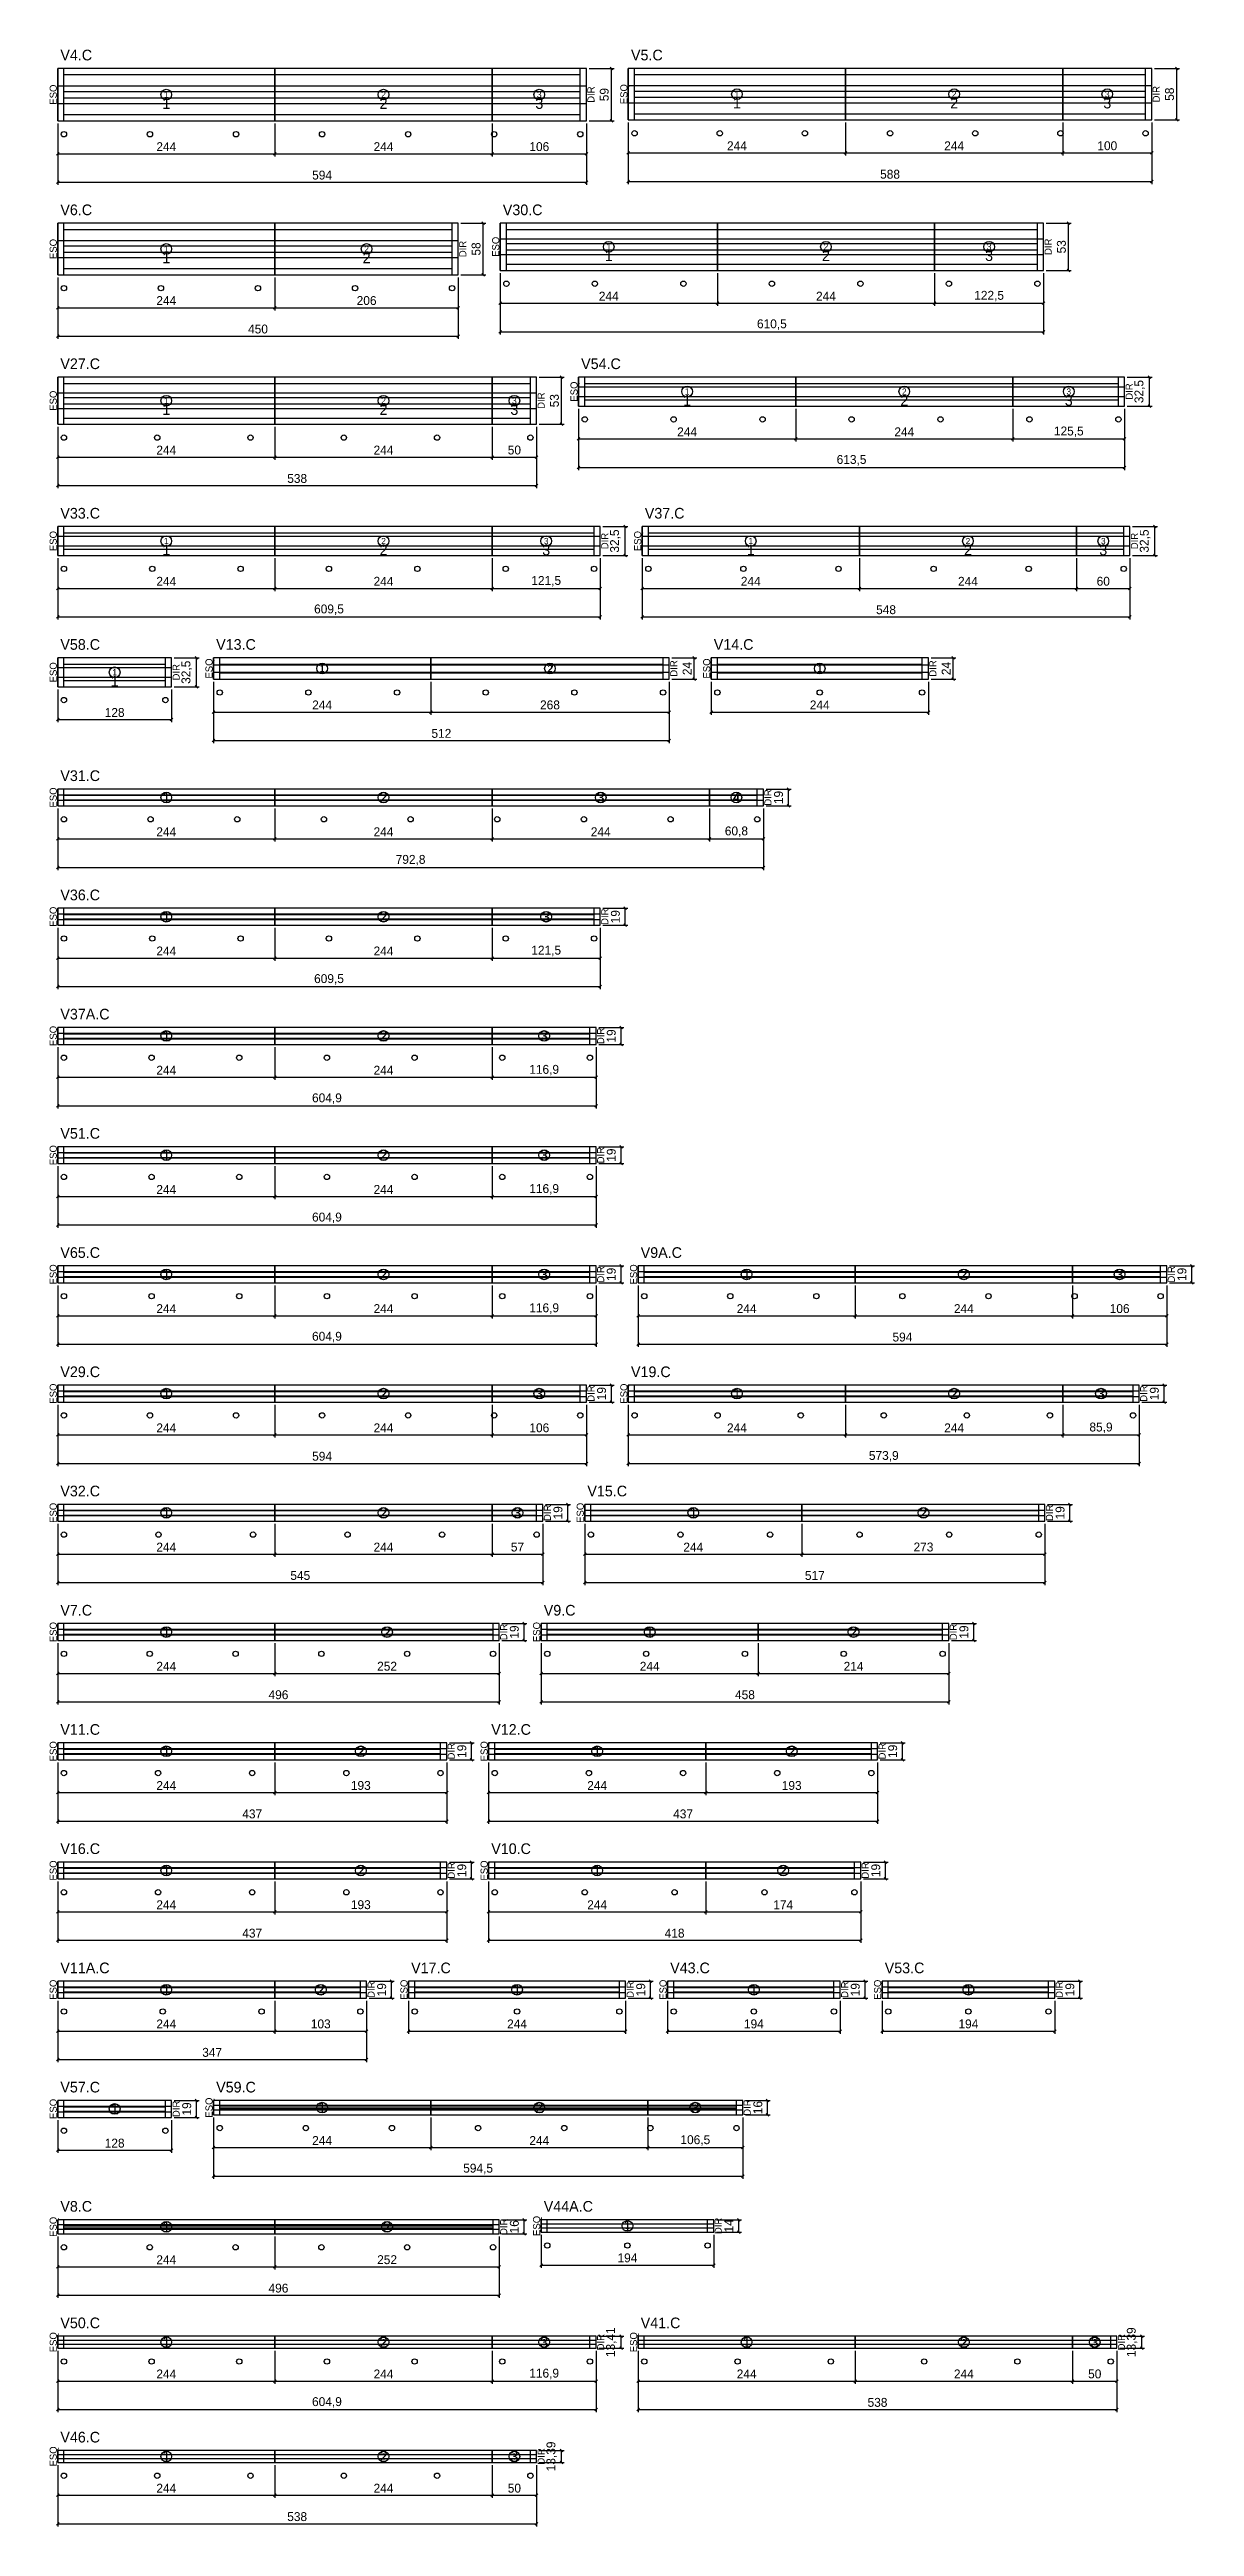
# Model space of a CAD drawing. Extents: x -10500 to 3070, y -2763 to 1250.
# Drawn here: x -9 to 1277, y -2763 to 21 of the extents above; entities that cross this region are included whole.
import ezdxf
from ezdxf.enums import TextEntityAlignment as Align

# ---------------------------------------------------------------- set-up
doc = ezdxf.new("R2010")
doc.units = 0
for name, color, linetype in [('5', 5, 'Continuous'), ('COTA', 241, 'Continuous'), ('Escoras', 224, 'Continuous'), ('NOMENCLATURA', 7, 'Continuous'), ('Painéis', 200, 'Continuous'), ('SARR_2.2x7', 40, 'Continuous'), ('SARR_EDITAR', 141, 'Continuous')]:
    doc.layers.add(name, color=color, linetype=linetype)
doc.dimstyles.new('PAINEL', dxfattribs={"dimtxt": 10, "dimasz": 3, "dimexe": 3, "dimexo": 3, "dimgap": 3, "dimtad": 1, "dimblk": 'OBLIQUE', "dimblk1": 'OBLIQUE', "dimcen": 2.5, "dimclrd": 4, "dimclre": 4, "dimclrt": 240, "dimazin": 3, "dimtfac": 1, "dimtmove": 0, "dimatfit": 3})

msp = doc.modelspace()

# ---------------------------------------------------------------- texts
at = {"layer": '5'}
for s, p in [('ESQ', (-5, -29.5)), ('DIR', (599, -29.5)), ('ESQ', (636, -29)), ('DIR', (1234, -29)), ('ESQ', (-5, -203)), ('DIR', (455, -203)), ('ESQ', (492, -200.5)), ('DIR', (1112.5, -200.5)), ('ESQ', (580, -363.25)), ('DIR', (1203.5, -363.25)), ('ESQ', (-5, -373.5)), ('DIR', (543, -373.5)), ('ESQ', (-5, -531.25)), ('DIR', (614.5, -531.25)), ('ESQ', (651.5, -531.25)), ('DIR', (1209.5, -531.25)), ('ESQ', (-5, -678.75)), ('ESQ', (170, -674.5)), ('DIR', (692, -674.5)), ('ESQ', (729, -674.5)), ('DIR', (983, -674.5)), ('DIR', (133, -678.75)), ('ESQ', (-5, -819.5)), ('DIR', (797.8, -819.5)), ('ESQ', (-5, -953.5)), ('DIR', (614.5, -953.5)), ('ESQ', (-5, -1087.5)), ('DIR', (609.9, -1087.5)), ('ESQ', (-5, -1221.5)), ('DIR', (609.9, -1221.5)), ('ESQ', (-5, -1355.5)), ('DIR', (609.9, -1355.5)), ('ESQ', (646.9, -1355.5)), ('DIR', (1250.9, -1355.5)), ('ESQ', (-5, -1489.5)), ('DIR', (599, -1489.5)), ('ESQ', (636, -1489.5)), ('DIR', (1219.9, -1489.5)), ('ESQ', (-5, -1623.5)), ('ESQ', (587, -1623.5)), ('DIR', (550, -1623.5)), ('DIR', (1114, -1623.5)), ('ESQ', (-5, -1757.5)), ('DIR', (501, -1757.5)), ('ESQ', (538, -1757.5)), ('DIR', (1006, -1757.5)), ('ESQ', (-5, -1891.5)), ('DIR', (442, -1891.5)), ('ESQ', (479, -1891.5)), ('DIR', (926, -1891.5)), ('ESQ', (-5, -2025.5)), ('DIR', (442, -2025.5)), ('ESQ', (479, -2025.5)), ('DIR', (907, -2025.5)), ('ESQ', (-5, -2159.5)), ('DIR', (352, -2159.5)), ('ESQ', (389, -2159.5)), ('DIR', (643, -2159.5)), ('ESQ', (680, -2159.5)), ('DIR', (884, -2159.5)), ('ESQ', (921, -2159.5)), ('DIR', (1125, -2159.5)), ('ESQ', (-5, -2293.5)), ('ESQ', (170, -2292)), ('DIR', (133, -2293.5)), ('DIR', (774.5, -2292)), ('ESQ', (-5, -2426)), ('DIR', (501, -2426)), ('ESQ', (538, -2425)), ('DIR', (742, -2425)), ('ESQ', (-5, -2555.705)), ('DIR', (609.9, -2555.705)), ('ESQ', (646.9, -2555.695)), ('DIR', (1194.9, -2555.695)), ('ESQ', (-5, -2684.105)), ('DIR', (543, -2684.105))]:
    msp.add_text(s, height=8, rotation=90, dxfattribs=at).set_placement(p, align=Align.MIDDLE_CENTER)
for s, p in [('1', (122, -39.5)), ('2', (366, -39.5)), ('3', (541, -39.5)), ('1', (763, -39)), ('2', (1007, -39)), ('3', (1179, -39)), ('1', (122, -213)), ('2', (347, -213)), ('1', (619, -210.5)), ('2', (863, -210.5)), ('3', (1046.25, -210.5)), ('1', (122, -383.5)), ('2', (366, -383.5)), ('3', (513, -383.5)), ('1', (707, -373.25)), ('2', (951, -373.25)), ('3', (1135.75, -373.25)), ('1', (122, -541.25)), ('2', (366, -541.25)), ('3', (548.75, -541.25)), ('1', (778.5, -541.25)), ('2', (1022.5, -541.25)), ('3', (1174.5, -541.25)), ('1', (64, -688.75)), ('1', (297, -674.5)), ('2', (553, -674.5)), ('1', (856, -674.5)), ('1', (122, -819.5)), ('2', (366, -819.5)), ('3', (610, -819.5)), ('4', (762.4, -819.5)), ('1', (122, -953.5)), ('2', (366, -953.5)), ('3', (548.75, -953.5)), ('1', (122, -1087.5)), ('2', (366, -1087.5)), ('3', (546.45, -1087.5)), ('1', (122, -1221.5)), ('2', (366, -1221.5)), ('3', (546.45, -1221.5)), ('1', (122, -1355.5)), ('2', (366, -1355.5)), ('3', (546.45, -1355.5)), ('1', (773.9, -1355.5)), ('2', (1017.9, -1355.5)), ('3', (1192.9, -1355.5)), ('1', (122, -1489.5)), ('2', (366, -1489.5)), ('3', (541, -1489.5)), ('1', (763, -1489.5)), ('2', (1007, -1489.5)), ('3', (1171.95, -1489.5)), ('1', (122, -1623.5)), ('2', (366, -1623.5)), ('3', (516.5, -1623.5)), ('1', (714, -1623.5)), ('2', (972.5, -1623.5)), ('1', (122, -1757.5)), ('2', (370, -1757.5)), ('1', (665, -1757.5)), ('2', (894, -1757.5)), ('1', (122, -1891.5)), ('2', (340.5, -1891.5)), ('1', (606, -1891.5)), ('2', (824.5, -1891.5)), ('1', (122, -2025.5)), ('2', (340.5, -2025.5)), ('1', (606, -2025.5)), ('2', (815, -2025.5)), ('1', (122, -2159.5)), ('2', (295.5, -2159.5)), ('1', (516, -2159.5)), ('1', (782, -2159.5)), ('1', (1023, -2159.5)), ('1', (64, -2293.5)), ('1', (297, -2292)), ('2', (541, -2292)), ('3', (716.25, -2292)), ('1', (122, -2426)), ('2', (370, -2426)), ('1', (640, -2425)), ('1', (122, -2555.705)), ('2', (366, -2555.705)), ('3', (546.45, -2555.705)), ('1', (773.9, -2555.695)), ('2', (1017.9, -2555.695)), ('3', (1164.9, -2555.695)), ('1', (122, -2684.105)), ('2', (366, -2684.105)), ('3', (513, -2684.105))]:
    msp.add_text(s, height=12, dxfattribs=at).set_placement(p, align=Align.MIDDLE_CENTER)
at = {"layer": 'NOMENCLATURA'}
for s, p in [('V4.C', (3, 9)), ('V5.C', (644, 9)), ('V6.C', (3, -165)), ('V30.C', (500, -165)), ('V27.C', (3, -338)), ('V54.C', (588, -338)), ('V33.C', (3, -506)), ('V37.C', (659.5, -506)), ('V58.C', (3, -653.5)), ('V13.C', (178, -653.5)), ('V14.C', (737, -653.5)), ('V31.C', (3, -801)), ('V36.C', (3, -935)), ('V37A.C', (3, -1069)), ('V51.C', (3, -1203)), ('V65.C', (3, -1337)), ('V9A.C', (654.9, -1337)), ('V29.C', (3, -1471)), ('V19.C', (644, -1471)), ('V32.C', (3, -1605)), ('V15.C', (595, -1605)), ('V7.C', (3, -1739)), ('V9.C', (546, -1739)), ('V11.C', (3, -1873)), ('V12.C', (487, -1873)), ('V16.C', (3, -2007)), ('V10.C', (487, -2007)), ('V11A.C', (3, -2141)), ('V17.C', (397, -2141)), ('V43.C', (688, -2141)), ('V53.C', (929, -2141)), ('V57.C', (3, -2275)), ('V59.C', (178, -2275)), ('V8.C', (3, -2409)), ('V44A.C', (546, -2409)), ('V50.C', (3, -2540)), ('V41.C', (654.9, -2540)), ('V46.C', (3, -2668.41))]:
    msp.add_text(s, height=12, dxfattribs=at).set_placement(p)

# ---------------------------------------------------------------- blocks, each defined once
blk = doc.blocks.new('nf1')
blk.add_circle((0, 0), 6)
blk.add_text('1', height=7).set_placement((0, 0), align=Align.MIDDLE_CENTER)
blk = doc.blocks.new('nf2')
blk.add_circle((0, 0), 6)
blk.add_text('2', height=7).set_placement((0, 0), align=Align.MIDDLE_CENTER)
blk = doc.blocks.new('nf3')
blk.add_circle((0, 0), 6)
blk.add_text('3', height=7).set_placement((0, 0), align=Align.MIDDLE_CENTER)
blk = doc.blocks.new('_OBLIQUE')
at = {"color": 0, "linetype": 'BYBLOCK'}
blk.add_line((-0.5, -0.5), (0.5, 0.5), dxfattribs=at)
blk = doc.blocks.new('nf4')
blk.add_circle((0, 0), 6)
blk.add_text('4', height=7).set_placement((0, 0), align=Align.MIDDLE_CENTER)

# ---------------------------------------------------------------- dimensions: what is measured, and where the dimension line sits
at = {"layer": 'COTA'}
for base, p1, p2 in [((622, -59), (594, -59), (594, 0)), ((1257, -58), (1229, -58), (1229, 0)), ((478, -232), (450, -232), (450, -174)), ((1135.5, -227), (1107.5, -227), (1107.5, -174)), ((566, -400), (538, -400), (538, -347)), ((1226.5, -379.5), (1198.5, -379.5), (1198.5, -347)), ((637.5, -547.5), (609.5, -547.5), (609.5, -515)), ((1232.5, -547.5), (1204.5, -547.5), (1204.5, -515)), ((156, -695), (128, -695), (128, -662.5)), ((715, -686.5), (687, -686.5), (687, -662.5)), ((1006, -686.5), (978, -686.5), (978, -662.5)), ((820.8, -829), (792.8, -829), (792.8, -810)), ((637.5, -963), (609.5, -963), (609.5, -944)), ((632.9, -1097), (604.9, -1097), (604.9, -1078)), ((632.9, -1231), (604.9, -1231), (604.9, -1212)), ((632.9, -1365), (604.9, -1365), (604.9, -1346)), ((1273.9, -1365), (1245.9, -1365), (1245.9, -1346)), ((622, -1499), (594, -1499), (594, -1480)), ((1242.9, -1499), (1214.9, -1499), (1214.9, -1480)), ((573, -1633), (545, -1633), (545, -1614)), ((1137, -1633), (1109, -1633), (1109, -1614)), ((524, -1767), (496, -1767), (496, -1748)), ((1029, -1767), (1001, -1767), (1001, -1748)), ((465, -1901), (437, -1901), (437, -1882)), ((949, -1901), (921, -1901), (921, -1882)), ((465, -2035), (437, -2035), (437, -2016)), ((930, -2035), (902, -2035), (902, -2016)), ((375, -2169), (347, -2169), (347, -2150)), ((666, -2169), (638, -2169), (638, -2150)), ((907, -2169), (879, -2169), (879, -2150)), ((1148, -2169), (1120, -2169), (1120, -2150)), ((156, -2303), (128, -2303), (128, -2284)), ((797.5, -2300), (769.5, -2300), (769.5, -2284)), ((524, -2434), (496, -2434), (496, -2418)), ((765, -2432), (737, -2432), (737, -2418)), ((632.9, -2562.41), (604.9, -2562.41), (604.9, -2549)), ((1217.9, -2562.39), (1189.9, -2562.39), (1189.9, -2549)), ((566, -2690.8), (538, -2690.8), (538, -2677.41))]:
    msp.add_linear_dim(base=base, p1=p1, p2=p2, angle=90, dimstyle='PAINEL', dxfattribs=at).render()
for base, p1, p2 in [((0, -96), (0, -59), (244, -59)), ((0, -128), (0, -59), (594, -59)), ((244, -96), (244, -59), (488, -59)), ((488, -96), (488, -59), (594, -59)), ((641, -95), (641, -58), (885, -58)), ((641, -127), (641, -58), (1229, -58)), ((885, -95), (885, -58), (1129, -58)), ((1129, -95), (1129, -58), (1229, -58)), ((0, -269), (0, -232), (244, -232)), ((0, -301), (0, -232), (450, -232)), ((244, -269), (244, -232), (450, -232)), ((497, -264), (497, -227), (741, -227)), ((497, -296), (497, -227), (1107.5, -227)), ((741, -264), (741, -227), (985, -227)), ((985, -264), (985, -227), (1107.5, -227)), ((585, -416.5), (585, -379.5), (829, -379.5)), ((585, -448.5), (585, -379.5), (1198.5, -379.5)), ((829, -416.5), (829, -379.5), (1073, -379.5)), ((1073, -416.5), (1073, -379.5), (1198.5, -379.5)), ((0, -437), (0, -400), (244, -400)), ((0, -469), (0, -400), (538, -400)), ((244, -437), (244, -400), (488, -400)), ((488, -437), (488, -400), (538, -400)), ((0, -584.5), (0, -547.5), (244, -547.5)), ((0, -616.5), (0, -547.5), (609.5, -547.5)), ((244, -584.5), (244, -547.5), (488, -547.5)), ((488, -584.5), (488, -547.5), (609.5, -547.5)), ((656.5, -584.5), (656.5, -547.5), (900.5, -547.5)), ((656.5, -616.5), (656.5, -547.5), (1204.5, -547.5)), ((900.5, -584.5), (900.5, -547.5), (1144.5, -547.5)), ((1144.5, -584.5), (1144.5, -547.5), (1204.5, -547.5)), ((0, -732), (0, -695), (128, -695)), ((175, -723.5), (175, -686.5), (419, -686.5)), ((175, -755.5), (175, -686.5), (687, -686.5)), ((419, -723.5), (419, -686.5), (687, -686.5)), ((734, -723.5), (734, -686.5), (978, -686.5)), ((0, -866), (0, -829), (244, -829)), ((0, -898), (0, -829), (792.8, -829)), ((244, -866), (244, -829), (488, -829)), ((488, -866), (488, -829), (732, -829)), ((732, -866), (732, -829), (792.8, -829)), ((0, -1000), (0, -963), (244, -963)), ((0, -1032), (0, -963), (609.5, -963)), ((244, -1000), (244, -963), (488, -963)), ((488, -1000), (488, -963), (609.5, -963)), ((0, -1134), (0, -1097), (244, -1097)), ((0, -1166), (0, -1097), (604.9, -1097)), ((244, -1134), (244, -1097), (488, -1097)), ((488, -1134), (488, -1097), (604.9, -1097)), ((0, -1268), (0, -1231), (244, -1231)), ((0, -1300), (0, -1231), (604.9, -1231)), ((244, -1268), (244, -1231), (488, -1231)), ((488, -1268), (488, -1231), (604.9, -1231)), ((0, -1402), (0, -1365), (244, -1365)), ((0, -1434), (0, -1365), (604.9, -1365)), ((244, -1402), (244, -1365), (488, -1365)), ((488, -1402), (488, -1365), (604.9, -1365)), ((651.9, -1402), (651.9, -1365), (895.9, -1365)), ((651.9, -1434), (651.9, -1365), (1245.9, -1365)), ((895.9, -1402), (895.9, -1365), (1139.9, -1365)), ((1139.9, -1402), (1139.9, -1365), (1245.9, -1365)), ((0, -1536), (0, -1499), (244, -1499)), ((0, -1568), (0, -1499), (594, -1499)), ((244, -1536), (244, -1499), (488, -1499)), ((488, -1536), (488, -1499), (594, -1499)), ((641, -1536), (641, -1499), (885, -1499)), ((641, -1568), (641, -1499), (1214.9, -1499)), ((885, -1536), (885, -1499), (1129, -1499)), ((1129, -1536), (1129, -1499), (1214.9, -1499)), ((0, -1670), (0, -1633), (244, -1633)), ((0, -1702), (0, -1633), (545, -1633)), ((244, -1670), (244, -1633), (488, -1633)), ((488, -1670), (488, -1633), (545, -1633)), ((592, -1670), (592, -1633), (836, -1633)), ((592, -1702), (592, -1633), (1109, -1633)), ((836, -1670), (836, -1633), (1109, -1633)), ((0, -1804), (0, -1767), (244, -1767)), ((0, -1836), (0, -1767), (496, -1767)), ((244, -1804), (244, -1767), (496, -1767)), ((543, -1804), (543, -1767), (787, -1767)), ((543, -1836), (543, -1767), (1001, -1767)), ((787, -1804), (787, -1767), (1001, -1767)), ((0, -1938), (0, -1901), (244, -1901)), ((0, -1970), (0, -1901), (437, -1901)), ((244, -1938), (244, -1901), (437, -1901)), ((484, -1938), (484, -1901), (728, -1901)), ((484, -1970), (484, -1901), (921, -1901)), ((728, -1938), (728, -1901), (921, -1901)), ((0, -2072), (0, -2035), (244, -2035)), ((0, -2104), (0, -2035), (437, -2035)), ((244, -2072), (244, -2035), (437, -2035)), ((484, -2072), (484, -2035), (728, -2035)), ((484, -2104), (484, -2035), (902, -2035)), ((728, -2072), (728, -2035), (902, -2035)), ((0, -2206), (0, -2169), (244, -2169)), ((0, -2238), (0, -2169), (347, -2169)), ((244, -2206), (244, -2169), (347, -2169)), ((394, -2206), (394, -2169), (638, -2169)), ((685, -2206), (685, -2169), (879, -2169)), ((926, -2206), (926, -2169), (1120, -2169)), ((0, -2340), (0, -2303), (128, -2303)), ((175, -2337), (175, -2300), (419, -2300)), ((175, -2369), (175, -2300), (769.5, -2300)), ((419, -2337), (419, -2300), (663, -2300)), ((663, -2337), (663, -2300), (769.5, -2300)), ((0, -2471), (0, -2434), (244, -2434)), ((0, -2503), (0, -2434), (496, -2434)), ((244, -2471), (244, -2434), (496, -2434)), ((543, -2469), (543, -2432), (737, -2432)), ((0, -2599.41), (0, -2562.41), (244, -2562.41)), ((0, -2631.41), (0, -2562.41), (604.9, -2562.41)), ((244, -2599.41), (244, -2562.41), (488, -2562.41)), ((488, -2599.41), (488, -2562.41), (604.9, -2562.41)), ((651.9, -2599.39), (651.9, -2562.39), (895.9, -2562.39)), ((651.9, -2631.39), (651.9, -2562.39), (1189.9, -2562.39)), ((895.9, -2599.39), (895.9, -2562.39), (1139.9, -2562.39)), ((1139.9, -2599.39), (1139.9, -2562.39), (1189.9, -2562.39)), ((0, -2727.8), (0, -2690.8), (244, -2690.8)), ((0, -2759.8), (0, -2690.8), (538, -2690.8)), ((244, -2727.8), (244, -2690.8), (488, -2690.8)), ((488, -2727.8), (488, -2690.8), (538, -2690.8))]:
    msp.add_linear_dim(base=base, p1=p1, p2=p2, dimstyle='PAINEL', dxfattribs=at).render()

# ---------------------------------------------------------------- linework, layer by layer
at = {"layer": 'Escoras'}
for centre in [(7, -74), (103.667, -74), (200.333, -74), (297, -74), (393.667, -74), (490.333, -74), (587, -74), (648, -73), (743.667, -73), (839.333, -73), (935, -73), (1030.667, -73), (1126.333, -73), (1222, -73), (7, -247), (116, -247), (225, -247), (334, -247), (443, -247), (504, -242), (603.417, -242), (702.833, -242), (802.25, -242), (901.667, -242), (1001.083, -242), (1100.5, -242), (7, -415), (111.8, -415), (216.6, -415), (321.4, -415), (426.2, -415), (531, -415), (592, -394.5), (691.917, -394.5), (791.833, -394.5), (891.75, -394.5), (991.667, -394.5), (1091.583, -394.5), (1191.5, -394.5), (7, -562.5), (106.25, -562.5), (205.5, -562.5), (304.75, -562.5), (404, -562.5), (503.25, -562.5), (602.5, -562.5), (663.5, -562.5), (770.3, -562.5), (877.1, -562.5), (983.9, -562.5), (1090.7, -562.5), (1197.5, -562.5), (7, -710), (121, -710), (182, -701.5), (281.6, -701.5), (381.2, -701.5), (480.8, -701.5), (580.4, -701.5), (680, -701.5), (741, -701.5), (856, -701.5), (971, -701.5), (7, -844), (104.35, -844), (201.7, -844), (299.05, -844), (396.4, -844), (493.75, -844), (591.1, -844), (688.45, -844), (785.8, -844), (7, -978), (106.25, -978), (205.5, -978), (304.75, -978), (404, -978), (503.25, -978), (602.5, -978), (7, -1112), (105.483, -1112), (203.967, -1112), (302.45, -1112), (400.933, -1112), (499.417, -1112), (597.9, -1112), (7, -1246), (105.483, -1246), (203.967, -1246), (302.45, -1246), (400.933, -1246), (499.417, -1246), (597.9, -1246), (7, -1380), (105.483, -1380), (203.967, -1380), (302.45, -1380), (400.933, -1380), (499.417, -1380), (597.9, -1380), (658.9, -1380), (755.567, -1380), (852.233, -1380), (948.9, -1380), (1045.567, -1380), (1142.233, -1380), (1238.9, -1380), (7, -1514), (103.667, -1514), (200.333, -1514), (297, -1514), (393.667, -1514), (490.333, -1514), (587, -1514), (648, -1514), (741.317, -1514), (834.633, -1514), (927.95, -1514), (1021.267, -1514), (1114.583, -1514), (1207.9, -1514), (7, -1648), (113.2, -1648), (219.4, -1648), (325.6, -1648), (431.8, -1648), (538, -1648), (599, -1648), (699.6, -1648), (800.2, -1648), (900.8, -1648), (1001.4, -1648), (1102, -1648), (7, -1782), (103.4, -1782), (199.8, -1782), (296.2, -1782), (392.6, -1782), (489, -1782), (550, -1782), (661, -1782), (772, -1782), (883, -1782), (994, -1782), (7, -1916), (112.75, -1916), (218.5, -1916), (324.25, -1916), (430, -1916), (491, -1916), (596.75, -1916), (702.5, -1916), (808.25, -1916), (914, -1916), (7, -2050), (112.75, -2050), (218.5, -2050), (324.25, -2050), (430, -2050), (491, -2050), (592, -2050), (693, -2050), (794, -2050), (895, -2050), (7, -2184), (118, -2184), (229, -2184), (340, -2184), (401, -2184), (516, -2184), (631, -2184), (692, -2184), (782, -2184), (872, -2184), (933, -2184), (1023, -2184), (1113, -2184), (7, -2318), (121, -2318), (182, -2315), (278.75, -2315), (375.5, -2315), (472.25, -2315), (569, -2315), (665.75, -2315), (762.5, -2315), (7, -2449), (103.4, -2449), (199.8, -2449), (296.2, -2449), (392.6, -2449), (489, -2449), (550, -2447), (640, -2447), (730, -2447), (7, -2577.41), (105.483, -2577.41), (203.967, -2577.41), (302.45, -2577.41), (400.933, -2577.41), (499.417, -2577.41), (597.9, -2577.41), (658.9, -2577.39), (763.7, -2577.39), (868.5, -2577.39), (973.3, -2577.39), (1078.1, -2577.39), (1182.9, -2577.39), (7, -2705.8), (111.8, -2705.8), (216.6, -2705.8), (321.4, -2705.8), (426.2, -2705.8), (531, -2705.8)]:
    msp.add_circle(centre, 3, dxfattribs=at)
at = {"layer": 'Painéis'}
for p, q in [((244, -59), (244, 0)), ((488, -59), (488, 0)), ((885, -58), (885, 0)), ((1129, -58), (1129, 0)), ((0, -19.667), (244, -19.667)), ((244, -19.667), (488, -19.667)), ((488, -19.667), (594, -19.667)), ((641, -19.333), (885, -19.333)), ((885, -19.333), (1129, -19.333)), ((1129, -19.333), (1229, -19.333)), ((0, -39.333), (244, -39.333)), ((244, -39.333), (488, -39.333)), ((488, -39.333), (594, -39.333)), ((641, -38.667), (885, -38.667)), ((885, -38.667), (1129, -38.667)), ((1129, -38.667), (1229, -38.667)), ((0, -193.333), (244, -193.333)), ((244, -232), (244, -174)), ((244, -193.333), (450, -193.333)), ((497, -191.667), (741, -191.667)), ((741, -227), (741, -174)), ((741, -191.667), (985, -191.667)), ((985, -227), (985, -174)), ((985, -191.667), (1107.5, -191.667)), ((0, -212.667), (244, -212.667)), ((244, -212.667), (450, -212.667)), ((497, -209.333), (741, -209.333)), ((741, -209.333), (985, -209.333)), ((985, -209.333), (1107.5, -209.333)), ((244, -400), (244, -347)), ((488, -400), (488, -347)), ((585, -357.833), (829, -357.833)), ((829, -379.5), (829, -347)), ((829, -357.833), (1073, -357.833)), ((1073, -379.5), (1073, -347)), ((1073, -357.833), (1198.5, -357.833)), ((0, -364.667), (244, -364.667)), ((0, -382.333), (244, -382.333)), ((244, -364.667), (488, -364.667)), ((244, -382.333), (488, -382.333)), ((488, -364.667), (538, -364.667)), ((488, -382.333), (538, -382.333)), ((585, -368.667), (829, -368.667)), ((829, -368.667), (1073, -368.667)), ((1073, -368.667), (1198.5, -368.667)), ((0, -525.833), (244, -525.833)), ((244, -547.5), (244, -515)), ((244, -525.833), (488, -525.833)), ((488, -547.5), (488, -515)), ((488, -525.833), (609.5, -525.833)), ((656.5, -525.833), (900.5, -525.833)), ((900.5, -547.5), (900.5, -515)), ((900.5, -525.833), (1144.5, -525.833)), ((1144.5, -547.5), (1144.5, -515)), ((1144.5, -525.833), (1204.5, -525.833)), ((0, -536.667), (244, -536.667)), ((244, -536.667), (488, -536.667)), ((488, -536.667), (609.5, -536.667)), ((656.5, -536.667), (900.5, -536.667)), ((900.5, -536.667), (1144.5, -536.667)), ((1144.5, -536.667), (1204.5, -536.667)), ((419, -686.5), (419, -662.5)), ((0, -673.333), (128, -673.333)), ((0, -684.167), (128, -684.167)), ((175, -670.5), (419, -670.5)), ((175, -678.5), (419, -678.5)), ((419, -670.5), (687, -670.5)), ((419, -678.5), (687, -678.5)), ((734, -670.5), (978, -670.5)), ((734, -678.5), (978, -678.5)), ((0, -816.333), (244, -816.333)), ((0, -822.667), (244, -822.667)), ((244, -829), (244, -810)), ((244, -816.333), (488, -816.333)), ((244, -822.667), (488, -822.667)), ((488, -829), (488, -810)), ((488, -816.333), (732, -816.333)), ((488, -822.667), (732, -822.667)), ((732, -829), (732, -810)), ((732, -816.333), (792.8, -816.333)), ((732, -822.667), (792.8, -822.667)), ((244, -963), (244, -944)), ((488, -963), (488, -944)), ((0, -950.333), (244, -950.333)), ((0, -956.667), (244, -956.667)), ((244, -950.333), (488, -950.333)), ((244, -956.667), (488, -956.667)), ((488, -950.333), (609.5, -950.333)), ((488, -956.667), (609.5, -956.667)), ((0, -1084.333), (244, -1084.333)), ((244, -1097), (244, -1078)), ((244, -1084.333), (488, -1084.333)), ((488, -1097), (488, -1078)), ((488, -1084.333), (604.9, -1084.333)), ((0, -1090.667), (244, -1090.667)), ((244, -1090.667), (488, -1090.667)), ((488, -1090.667), (604.9, -1090.667)), ((0, -1218.333), (244, -1218.333)), ((0, -1224.667), (244, -1224.667)), ((244, -1231), (244, -1212)), ((244, -1218.333), (488, -1218.333)), ((244, -1224.667), (488, -1224.667)), ((488, -1231), (488, -1212)), ((488, -1218.333), (604.9, -1218.333)), ((488, -1224.667), (604.9, -1224.667)), ((0, -1352.333), (244, -1352.333)), ((0, -1358.667), (244, -1358.667)), ((244, -1365), (244, -1346)), ((244, -1352.333), (488, -1352.333)), ((244, -1358.667), (488, -1358.667)), ((488, -1365), (488, -1346)), ((488, -1352.333), (604.9, -1352.333)), ((488, -1358.667), (604.9, -1358.667)), ((651.9, -1352.333), (895.9, -1352.333)), ((651.9, -1358.667), (895.9, -1358.667)), ((895.9, -1365), (895.9, -1346)), ((895.9, -1352.333), (1139.9, -1352.333)), ((895.9, -1358.667), (1139.9, -1358.667)), ((1139.9, -1365), (1139.9, -1346)), ((1139.9, -1352.333), (1245.9, -1352.333)), ((1139.9, -1358.667), (1245.9, -1358.667)), ((0, -1486.333), (244, -1486.333)), ((0, -1492.667), (244, -1492.667)), ((244, -1499), (244, -1480)), ((244, -1486.333), (488, -1486.333)), ((244, -1492.667), (488, -1492.667)), ((488, -1499), (488, -1480)), ((488, -1486.333), (594, -1486.333)), ((488, -1492.667), (594, -1492.667)), ((641, -1486.333), (885, -1486.333)), ((641, -1492.667), (885, -1492.667)), ((885, -1499), (885, -1480)), ((885, -1486.333), (1129, -1486.333)), ((885, -1492.667), (1129, -1492.667)), ((1129, -1499), (1129, -1480)), ((1129, -1486.333), (1214.9, -1486.333)), ((1129, -1492.667), (1214.9, -1492.667)), ((244, -1633), (244, -1614)), ((488, -1633), (488, -1614)), ((836, -1633), (836, -1614)), ((0, -1620.333), (244, -1620.333)), ((0, -1626.667), (244, -1626.667)), ((244, -1620.333), (488, -1620.333)), ((244, -1626.667), (488, -1626.667)), ((488, -1620.333), (545, -1620.333)), ((488, -1626.667), (545, -1626.667)), ((592, -1620.333), (836, -1620.333)), ((592, -1626.667), (836, -1626.667)), ((836, -1620.333), (1109, -1620.333)), ((836, -1626.667), (1109, -1626.667)), ((244, -1767), (244, -1748)), ((787, -1767), (787, -1748)), ((0, -1754.333), (244, -1754.333)), ((0, -1760.667), (244, -1760.667)), ((244, -1754.333), (496, -1754.333)), ((244, -1760.667), (496, -1760.667)), ((543, -1754.333), (787, -1754.333)), ((543, -1760.667), (787, -1760.667)), ((787, -1754.333), (1001, -1754.333)), ((787, -1760.667), (1001, -1760.667)), ((0, -1888.333), (244, -1888.333)), ((244, -1901), (244, -1882)), ((244, -1888.333), (437, -1888.333)), ((484, -1888.333), (728, -1888.333)), ((728, -1901), (728, -1882)), ((728, -1888.333), (921, -1888.333)), ((0, -1894.667), (244, -1894.667)), ((244, -1894.667), (437, -1894.667)), ((484, -1894.667), (728, -1894.667)), ((728, -1894.667), (921, -1894.667)), ((0, -2022.333), (244, -2022.333)), ((0, -2028.667), (244, -2028.667)), ((244, -2035), (244, -2016)), ((244, -2022.333), (437, -2022.333)), ((244, -2028.667), (437, -2028.667)), ((484, -2022.333), (728, -2022.333)), ((484, -2028.667), (728, -2028.667)), ((728, -2035), (728, -2016)), ((728, -2022.333), (902, -2022.333)), ((728, -2028.667), (902, -2028.667)), ((0, -2156.333), (244, -2156.333)), ((0, -2162.667), (244, -2162.667)), ((244, -2169), (244, -2150)), ((244, -2156.333), (347, -2156.333)), ((244, -2162.667), (347, -2162.667)), ((394, -2156.333), (638, -2156.333)), ((394, -2162.667), (638, -2162.667)), ((685, -2156.333), (879, -2156.333)), ((685, -2162.667), (879, -2162.667)), ((926, -2156.333), (1120, -2156.333)), ((926, -2162.667), (1120, -2162.667)), ((0, -2290.333), (128, -2290.333)), ((0, -2296.667), (128, -2296.667)), ((175, -2289.333), (419, -2289.333)), ((175, -2294.667), (419, -2294.667)), ((419, -2300), (419, -2284)), ((419, -2289.333), (663, -2289.333)), ((419, -2294.667), (663, -2294.667)), ((663, -2300), (663, -2284)), ((663, -2289.333), (769.5, -2289.333)), ((663, -2294.667), (769.5, -2294.667)), ((244, -2434), (244, -2418)), ((0, -2423.333), (244, -2423.333)), ((0, -2428.667), (244, -2428.667)), ((244, -2423.333), (496, -2423.333)), ((244, -2428.667), (496, -2428.667)), ((543, -2422.667), (737, -2422.667)), ((543, -2427.333), (737, -2427.333)), ((0, -2553.47), (244, -2553.47)), ((0, -2557.94), (244, -2557.94)), ((244, -2562.41), (244, -2549)), ((244, -2553.47), (488, -2553.47)), ((244, -2557.94), (488, -2557.94)), ((488, -2562.41), (488, -2549)), ((488, -2553.47), (604.9, -2553.47)), ((488, -2557.94), (604.9, -2557.94)), ((651.9, -2553.463), (895.9, -2553.463)), ((651.9, -2557.927), (895.9, -2557.927)), ((895.9, -2562.39), (895.9, -2549)), ((895.9, -2553.463), (1139.9, -2553.463)), ((895.9, -2557.927), (1139.9, -2557.927)), ((1139.9, -2562.39), (1139.9, -2549)), ((1139.9, -2553.463), (1189.9, -2553.463)), ((1139.9, -2557.927), (1189.9, -2557.927)), ((0, -2681.873), (244, -2681.873)), ((0, -2686.337), (244, -2686.337)), ((244, -2690.8), (244, -2677.41)), ((244, -2681.873), (488, -2681.873)), ((244, -2686.337), (488, -2686.337)), ((488, -2690.8), (488, -2677.41)), ((488, -2681.873), (538, -2681.873)), ((488, -2686.337), (538, -2686.337))]:
    msp.add_line(p, q, dxfattribs=at)
for points in [[(0, -59), (244, -59), (244, 0), (0, 0)], [(244, -59), (488, -59), (488, 0), (244, 0)], [(488, -59), (594, -59), (594, 0), (488, 0)], [(641, -58), (885, -58), (885, 0), (641, 0)], [(885, -58), (1129, -58), (1129, 0), (885, 0)], [(1129, -58), (1229, -58), (1229, 0), (1129, 0)], [(0, -232), (244, -232), (244, -174), (0, -174)], [(244, -232), (450, -232), (450, -174), (244, -174)], [(497, -227), (741, -227), (741, -174), (497, -174)], [(741, -227), (985, -227), (985, -174), (741, -174)], [(985, -227), (1107.5, -227), (1107.5, -174), (985, -174)], [(0, -400), (244, -400), (244, -347), (0, -347)], [(244, -400), (488, -400), (488, -347), (244, -347)], [(488, -400), (538, -400), (538, -347), (488, -347)], [(585, -379.5), (829, -379.5), (829, -347), (585, -347)], [(829, -379.5), (1073, -379.5), (1073, -347), (829, -347)], [(1073, -379.5), (1198.5, -379.5), (1198.5, -347), (1073, -347)], [(0, -547.5), (244, -547.5), (244, -515), (0, -515)], [(244, -547.5), (488, -547.5), (488, -515), (244, -515)], [(488, -547.5), (609.5, -547.5), (609.5, -515), (488, -515)], [(656.5, -547.5), (900.5, -547.5), (900.5, -515), (656.5, -515)], [(900.5, -547.5), (1144.5, -547.5), (1144.5, -515), (900.5, -515)], [(1144.5, -547.5), (1204.5, -547.5), (1204.5, -515), (1144.5, -515)], [(0, -695), (128, -695), (128, -662.5), (0, -662.5)], [(175, -686.5), (419, -686.5), (419, -662.5), (175, -662.5)], [(419, -686.5), (687, -686.5), (687, -662.5), (419, -662.5)], [(734, -686.5), (978, -686.5), (978, -662.5), (734, -662.5)], [(0, -829), (244, -829), (244, -810), (0, -810)], [(244, -829), (488, -829), (488, -810), (244, -810)], [(488, -829), (732, -829), (732, -810), (488, -810)], [(732, -829), (792.8, -829), (792.8, -810), (732, -810)], [(0, -963), (244, -963), (244, -944), (0, -944)], [(244, -963), (488, -963), (488, -944), (244, -944)], [(488, -963), (609.5, -963), (609.5, -944), (488, -944)], [(0, -1097), (244, -1097), (244, -1078), (0, -1078)], [(244, -1097), (488, -1097), (488, -1078), (244, -1078)], [(488, -1097), (604.9, -1097), (604.9, -1078), (488, -1078)], [(0, -1231), (244, -1231), (244, -1212), (0, -1212)], [(244, -1231), (488, -1231), (488, -1212), (244, -1212)], [(488, -1231), (604.9, -1231), (604.9, -1212), (488, -1212)], [(0, -1365), (244, -1365), (244, -1346), (0, -1346)], [(244, -1365), (488, -1365), (488, -1346), (244, -1346)], [(488, -1365), (604.9, -1365), (604.9, -1346), (488, -1346)], [(651.9, -1365), (895.9, -1365), (895.9, -1346), (651.9, -1346)], [(895.9, -1365), (1139.9, -1365), (1139.9, -1346), (895.9, -1346)], [(1139.9, -1365), (1245.9, -1365), (1245.9, -1346), (1139.9, -1346)], [(0, -1499), (244, -1499), (244, -1480), (0, -1480)], [(244, -1499), (488, -1499), (488, -1480), (244, -1480)], [(488, -1499), (594, -1499), (594, -1480), (488, -1480)], [(641, -1499), (885, -1499), (885, -1480), (641, -1480)], [(885, -1499), (1129, -1499), (1129, -1480), (885, -1480)], [(1129, -1499), (1214.9, -1499), (1214.9, -1480), (1129, -1480)], [(0, -1633), (244, -1633), (244, -1614), (0, -1614)], [(244, -1633), (488, -1633), (488, -1614), (244, -1614)], [(488, -1633), (545, -1633), (545, -1614), (488, -1614)], [(592, -1633), (836, -1633), (836, -1614), (592, -1614)], [(836, -1633), (1109, -1633), (1109, -1614), (836, -1614)], [(0, -1767), (244, -1767), (244, -1748), (0, -1748)], [(244, -1767), (496, -1767), (496, -1748), (244, -1748)], [(543, -1767), (787, -1767), (787, -1748), (543, -1748)], [(787, -1767), (1001, -1767), (1001, -1748), (787, -1748)], [(0, -1901), (244, -1901), (244, -1882), (0, -1882)], [(244, -1901), (437, -1901), (437, -1882), (244, -1882)], [(484, -1901), (728, -1901), (728, -1882), (484, -1882)], [(728, -1901), (921, -1901), (921, -1882), (728, -1882)], [(0, -2035), (244, -2035), (244, -2016), (0, -2016)], [(244, -2035), (437, -2035), (437, -2016), (244, -2016)], [(484, -2035), (728, -2035), (728, -2016), (484, -2016)], [(728, -2035), (902, -2035), (902, -2016), (728, -2016)], [(0, -2169), (244, -2169), (244, -2150), (0, -2150)], [(244, -2169), (347, -2169), (347, -2150), (244, -2150)], [(394, -2169), (638, -2169), (638, -2150), (394, -2150)], [(685, -2169), (879, -2169), (879, -2150), (685, -2150)], [(926, -2169), (1120, -2169), (1120, -2150), (926, -2150)], [(0, -2303), (128, -2303), (128, -2284), (0, -2284)], [(175, -2300), (419, -2300), (419, -2284), (175, -2284)], [(419, -2300), (663, -2300), (663, -2284), (419, -2284)], [(663, -2300), (769.5, -2300), (769.5, -2284), (663, -2284)], [(0, -2434), (244, -2434), (244, -2418), (0, -2418)], [(244, -2434), (496, -2434), (496, -2418), (244, -2418)], [(543, -2432), (737, -2432), (737, -2418), (543, -2418)], [(0, -2562.41), (244, -2562.41), (244, -2549), (0, -2549)], [(244, -2562.41), (488, -2562.41), (488, -2549), (244, -2549)], [(488, -2562.41), (604.9, -2562.41), (604.9, -2549), (488, -2549)], [(651.9, -2562.39), (895.9, -2562.39), (895.9, -2549), (651.9, -2549)], [(895.9, -2562.39), (1139.9, -2562.39), (1139.9, -2549), (895.9, -2549)], [(1139.9, -2562.39), (1189.9, -2562.39), (1189.9, -2549), (1139.9, -2549)], [(0, -2690.8), (244, -2690.8), (244, -2677.41), (0, -2677.41)], [(244, -2690.8), (488, -2690.8), (488, -2677.41), (244, -2677.41)], [(488, -2690.8), (538, -2690.8), (538, -2677.41), (488, -2677.41)]]:
    msp.add_lwpolyline(points, close=True, dxfattribs=at)
at = {"layer": 'SARR_2.2x7'}
for p, q in [((7, -59), (7, 0)), ((587, -59), (587, 0)), ((648, -58), (648, 0)), ((1222, -58), (1222, 0)), ((7, -7), (244, -7)), ((7, -26), (244, -26)), ((244, -7), (488, -7)), ((244, -26), (488, -26)), ((488, -7), (587, -7)), ((488, -26), (587, -26)), ((648, -7), (885, -7)), ((648, -25.5), (885, -25.5)), ((885, -7), (1129, -7)), ((885, -25.5), (1129, -25.5)), ((1129, -7), (1222, -7)), ((1129, -25.5), (1222, -25.5)), ((7, -33), (244, -33)), ((7, -52), (244, -52)), ((244, -33), (488, -33)), ((244, -52), (488, -52)), ((488, -33), (587, -33)), ((488, -52), (587, -52)), ((648, -32.5), (885, -32.5)), ((648, -51), (885, -51)), ((885, -32.5), (1129, -32.5)), ((885, -51), (1129, -51)), ((1129, -32.5), (1222, -32.5)), ((1129, -51), (1222, -51)), ((7, -232), (7, -174)), ((7, -181), (244, -181)), ((244, -181), (443, -181)), ((443, -232), (443, -174)), ((504, -227), (504, -174)), ((504, -181), (741, -181)), ((741, -181), (985, -181)), ((985, -181), (1100.5, -181)), ((1100.5, -227), (1100.5, -174)), ((7, -199.5), (244, -199.5)), ((7, -206.5), (244, -206.5)), ((244, -199.5), (443, -199.5)), ((244, -206.5), (443, -206.5)), ((504, -197), (741, -197)), ((504, -204), (741, -204)), ((504, -220), (741, -220)), ((741, -197), (985, -197)), ((741, -204), (985, -204)), ((741, -220), (985, -220)), ((985, -197), (1100.5, -197)), ((985, -204), (1100.5, -204)), ((985, -220), (1100.5, -220)), ((7, -225), (244, -225)), ((244, -225), (443, -225)), ((7, -400), (7, -347)), ((7, -354), (244, -354)), ((244, -354), (488, -354)), ((488, -354), (531, -354)), ((531, -400), (531, -347)), ((592, -379.5), (592, -347)), ((592, -354), (829, -354)), ((829, -354), (1073, -354)), ((1073, -354), (1191.5, -354)), ((1191.5, -379.5), (1191.5, -347)), ((7, -370), (244, -370)), ((7, -377), (244, -377)), ((244, -370), (488, -370)), ((244, -377), (488, -377)), ((488, -370), (531, -370)), ((488, -377), (531, -377)), ((592, -372.5), (829, -372.5)), ((829, -372.5), (1073, -372.5)), ((1073, -372.5), (1191.5, -372.5)), ((7, -393), (244, -393)), ((244, -393), (488, -393)), ((488, -393), (531, -393)), ((7, -547.5), (7, -515)), ((7, -522), (244, -522)), ((244, -522), (488, -522)), ((488, -522), (602.5, -522)), ((602.5, -547.5), (602.5, -515)), ((663.5, -547.5), (663.5, -515)), ((663.5, -522), (900.5, -522)), ((900.5, -522), (1144.5, -522)), ((1144.5, -522), (1197.5, -522)), ((1197.5, -547.5), (1197.5, -515)), ((7, -540.5), (244, -540.5)), ((244, -540.5), (488, -540.5)), ((488, -540.5), (602.5, -540.5)), ((663.5, -540.5), (900.5, -540.5)), ((900.5, -540.5), (1144.5, -540.5)), ((1144.5, -540.5), (1197.5, -540.5)), ((7, -695), (7, -662.5)), ((121, -695), (121, -662.5)), ((182, -686.5), (182, -662.5)), ((680, -686.5), (680, -662.5)), ((741, -686.5), (741, -662.5)), ((971, -686.5), (971, -662.5)), ((7, -669.5), (121, -669.5)), ((7, -688), (121, -688)), ((182, -669.5), (419, -669.5)), ((182, -679.5), (419, -679.5)), ((419, -669.5), (680, -669.5)), ((419, -679.5), (680, -679.5)), ((741, -669.5), (971, -669.5)), ((741, -679.5), (971, -679.5)), ((7, -829), (7, -810)), ((7, -817), (244, -817)), ((7, -822), (244, -822)), ((244, -817), (488, -817)), ((244, -822), (488, -822)), ((488, -817), (732, -817)), ((488, -822), (732, -822)), ((732, -817), (785.8, -817)), ((732, -822), (785.8, -822)), ((785.8, -829), (785.8, -810)), ((7, -963), (7, -944)), ((602.5, -963), (602.5, -944)), ((7, -951), (244, -951)), ((7, -956), (244, -956)), ((244, -951), (488, -951)), ((244, -956), (488, -956)), ((488, -951), (602.5, -951)), ((488, -956), (602.5, -956)), ((7, -1097), (7, -1078)), ((7, -1085), (244, -1085)), ((244, -1085), (488, -1085)), ((488, -1085), (597.9, -1085)), ((597.9, -1097), (597.9, -1078)), ((7, -1090), (244, -1090)), ((244, -1090), (488, -1090)), ((488, -1090), (597.9, -1090)), ((7, -1231), (7, -1212)), ((7, -1219), (244, -1219)), ((7, -1224), (244, -1224)), ((244, -1219), (488, -1219)), ((244, -1224), (488, -1224)), ((488, -1219), (597.9, -1219)), ((488, -1224), (597.9, -1224)), ((597.9, -1231), (597.9, -1212)), ((7, -1365), (7, -1346)), ((7, -1353), (244, -1353)), ((7, -1358), (244, -1358)), ((244, -1353), (488, -1353)), ((244, -1358), (488, -1358)), ((488, -1353), (597.9, -1353)), ((488, -1358), (597.9, -1358)), ((597.9, -1365), (597.9, -1346)), ((658.9, -1365), (658.9, -1346)), ((658.9, -1353), (895.9, -1353)), ((658.9, -1358), (895.9, -1358)), ((895.9, -1353), (1139.9, -1353)), ((895.9, -1358), (1139.9, -1358)), ((1139.9, -1353), (1238.9, -1353)), ((1139.9, -1358), (1238.9, -1358)), ((1238.9, -1365), (1238.9, -1346)), ((7, -1499), (7, -1480)), ((7, -1487), (244, -1487)), ((7, -1492), (244, -1492)), ((244, -1487), (488, -1487)), ((244, -1492), (488, -1492)), ((488, -1487), (587, -1487)), ((488, -1492), (587, -1492)), ((587, -1499), (587, -1480)), ((648, -1499), (648, -1480)), ((648, -1487), (885, -1487)), ((648, -1492), (885, -1492)), ((885, -1487), (1129, -1487)), ((885, -1492), (1129, -1492)), ((1129, -1487), (1207.9, -1487)), ((1129, -1492), (1207.9, -1492)), ((1207.9, -1499), (1207.9, -1480)), ((7, -1633), (7, -1614)), ((538, -1633), (538, -1614)), ((599, -1633), (599, -1614)), ((1102, -1633), (1102, -1614)), ((7, -1621), (244, -1621)), ((7, -1626), (244, -1626)), ((244, -1621), (488, -1621)), ((244, -1626), (488, -1626)), ((488, -1621), (538, -1621)), ((488, -1626), (538, -1626)), ((599, -1621), (836, -1621)), ((599, -1626), (836, -1626)), ((836, -1621), (1102, -1621)), ((836, -1626), (1102, -1626)), ((7, -1767), (7, -1748)), ((489, -1767), (489, -1748)), ((550, -1767), (550, -1748)), ((994, -1767), (994, -1748)), ((7, -1755), (244, -1755)), ((7, -1760), (244, -1760)), ((244, -1755), (489, -1755)), ((244, -1760), (489, -1760)), ((550, -1755), (787, -1755)), ((550, -1760), (787, -1760)), ((787, -1755), (994, -1755)), ((787, -1760), (994, -1760)), ((7, -1901), (7, -1882)), ((7, -1889), (244, -1889)), ((244, -1889), (430, -1889)), ((430, -1901), (430, -1882)), ((491, -1901), (491, -1882)), ((491, -1889), (728, -1889)), ((728, -1889), (914, -1889)), ((914, -1901), (914, -1882)), ((7, -1894), (244, -1894)), ((244, -1894), (430, -1894)), ((491, -1894), (728, -1894)), ((728, -1894), (914, -1894)), ((7, -2035), (7, -2016)), ((7, -2023), (244, -2023)), ((7, -2028), (244, -2028)), ((244, -2023), (430, -2023)), ((244, -2028), (430, -2028)), ((430, -2035), (430, -2016)), ((491, -2035), (491, -2016)), ((491, -2023), (728, -2023)), ((491, -2028), (728, -2028)), ((728, -2023), (895, -2023)), ((728, -2028), (895, -2028)), ((895, -2035), (895, -2016)), ((7, -2169), (7, -2150)), ((7, -2157), (244, -2157)), ((7, -2162), (244, -2162)), ((244, -2157), (340, -2157)), ((244, -2162), (340, -2162)), ((340, -2169), (340, -2150)), ((401, -2169), (401, -2150)), ((401, -2157), (631, -2157)), ((401, -2162), (631, -2162)), ((631, -2169), (631, -2150)), ((692, -2169), (692, -2150)), ((692, -2157), (872, -2157)), ((692, -2162), (872, -2162)), ((872, -2169), (872, -2150)), ((933, -2169), (933, -2150)), ((933, -2157), (1113, -2157)), ((933, -2162), (1113, -2162)), ((1113, -2169), (1113, -2150)), ((7, -2303), (7, -2284)), ((7, -2291), (121, -2291)), ((7, -2296), (121, -2296)), ((121, -2303), (121, -2284)), ((182, -2300), (182, -2284)), ((182, -2291), (419, -2291)), ((182, -2293), (419, -2293)), ((419, -2291), (663, -2291)), ((419, -2293), (663, -2293)), ((663, -2291), (762.5, -2291)), ((663, -2293), (762.5, -2293)), ((762.5, -2300), (762.5, -2284)), ((7, -2434), (7, -2418)), ((489, -2434), (489, -2418)), ((550, -2432), (550, -2418)), ((730, -2432), (730, -2418)), ((7, -2425), (244, -2425)), ((7, -2427), (244, -2427)), ((244, -2425), (489, -2425)), ((244, -2427), (489, -2427)), ((7, -2562.41), (7, -2549)), ((597.9, -2562.41), (597.9, -2549)), ((658.9, -2562.39), (658.9, -2549)), ((1182.9, -2562.39), (1182.9, -2549)), ((7, -2690.8), (7, -2677.41)), ((531, -2690.8), (531, -2677.41))]:
    msp.add_line(p, q, dxfattribs=at)
at = {"layer": 'SARR_EDITAR'}
for p, q in [((0, -59), (0, 0)), ((594, -59), (594, 0)), ((641, -58), (641, 0)), ((1229, -58), (1229, 0)), ((0, -232), (0, -174)), ((450, -232), (450, -174)), ((497, -227), (497, -174)), ((1107.5, -227), (1107.5, -174)), ((0, -400), (0, -347)), ((538, -400), (538, -347)), ((585, -379.5), (585, -347)), ((1198.5, -379.5), (1198.5, -347)), ((0, -547.5), (0, -515)), ((609.5, -547.5), (609.5, -515)), ((656.5, -547.5), (656.5, -515)), ((1204.5, -547.5), (1204.5, -515)), ((0, -695), (0, -662.5)), ((128, -695), (128, -662.5)), ((175, -686.5), (175, -662.5)), ((687, -686.5), (687, -662.5)), ((734, -686.5), (734, -662.5)), ((978, -686.5), (978, -662.5)), ((0, -829), (0, -810)), ((792.8, -829), (792.8, -810)), ((0, -963), (0, -944)), ((609.5, -963), (609.5, -944)), ((0, -1097), (0, -1078)), ((604.9, -1097), (604.9, -1078)), ((0, -1231), (0, -1212)), ((604.9, -1231), (604.9, -1212)), ((0, -1365), (0, -1346)), ((604.9, -1365), (604.9, -1346)), ((651.9, -1365), (651.9, -1346)), ((1245.9, -1365), (1245.9, -1346)), ((0, -1499), (0, -1480)), ((594, -1499), (594, -1480)), ((641, -1499), (641, -1480)), ((1214.9, -1499), (1214.9, -1480)), ((0, -1633), (0, -1614)), ((545, -1633), (545, -1614)), ((592, -1633), (592, -1614)), ((1109, -1633), (1109, -1614)), ((0, -1767), (0, -1748)), ((496, -1767), (496, -1748)), ((543, -1767), (543, -1748)), ((1001, -1767), (1001, -1748)), ((0, -1901), (0, -1882)), ((437, -1901), (437, -1882)), ((484, -1901), (484, -1882)), ((921, -1901), (921, -1882)), ((0, -2035), (0, -2016)), ((437, -2035), (437, -2016)), ((484, -2035), (484, -2016)), ((902, -2035), (902, -2016)), ((0, -2169), (0, -2150)), ((347, -2169), (347, -2150)), ((394, -2169), (394, -2150)), ((638, -2169), (638, -2150)), ((685, -2169), (685, -2150)), ((879, -2169), (879, -2150)), ((926, -2169), (926, -2150)), ((1120, -2169), (1120, -2150)), ((0, -2303), (0, -2284)), ((128, -2303), (128, -2284)), ((175, -2300), (175, -2284)), ((769.5, -2300), (769.5, -2284)), ((0, -2434), (0, -2418)), ((496, -2434), (496, -2418)), ((543, -2432), (543, -2418)), ((737, -2432), (737, -2418)), ((0, -2562.41), (0, -2549)), ((604.9, -2562.41), (604.9, -2549)), ((651.9, -2562.39), (651.9, -2549)), ((1189.9, -2562.39), (1189.9, -2549)), ((0, -2690.8), (0, -2677.41)), ((538, -2690.8), (538, -2677.41))]:
    msp.add_line(p, q, dxfattribs=at)

# ---------------------------------------------------------------- block references
at = {"layer": 'COTA'}
for name, p in [('nf1', (122, -29.5)), ('nf2', (366, -29.5)), ('nf3', (541, -29.5)), ('nf1', (763, -29)), ('nf2', (1007, -29)), ('nf3', (1179, -29)), ('nf1', (619, -200.5)), ('nf2', (863, -200.5)), ('nf3', (1046.25, -200.5)), ('nf1', (122, -203)), ('nf2', (347, -203)), ('nf1', (707, -363.25)), ('nf2', (951, -363.25)), ('nf3', (1135.75, -363.25)), ('nf1', (122, -373.5)), ('nf2', (366, -373.5)), ('nf3', (513, -373.5)), ('nf1', (122, -531.25)), ('nf2', (366, -531.25)), ('nf3', (548.75, -531.25)), ('nf1', (778.5, -531.25)), ('nf2', (1022.5, -531.25)), ('nf3', (1174.5, -531.25)), ('nf1', (64, -678.75)), ('nf1', (297, -674.5)), ('nf2', (553, -674.5)), ('nf1', (856, -674.5)), ('nf1', (122, -819.5)), ('nf2', (366, -819.5)), ('nf3', (610, -819.5)), ('nf4', (762.4, -819.5)), ('nf1', (122, -953.5)), ('nf2', (366, -953.5)), ('nf3', (548.75, -953.5)), ('nf1', (122, -1087.5)), ('nf2', (366, -1087.5)), ('nf3', (546.45, -1087.5)), ('nf1', (122, -1221.5)), ('nf2', (366, -1221.5)), ('nf3', (546.45, -1221.5)), ('nf1', (122, -1355.5)), ('nf2', (366, -1355.5)), ('nf3', (546.45, -1355.5)), ('nf1', (773.9, -1355.5)), ('nf2', (1017.9, -1355.5)), ('nf3', (1192.9, -1355.5)), ('nf1', (122, -1489.5)), ('nf2', (366, -1489.5)), ('nf3', (541, -1489.5)), ('nf1', (763, -1489.5)), ('nf2', (1007, -1489.5)), ('nf3', (1171.95, -1489.5)), ('nf1', (122, -1623.5)), ('nf2', (366, -1623.5)), ('nf3', (516.5, -1623.5)), ('nf1', (714, -1623.5)), ('nf2', (972.5, -1623.5)), ('nf1', (122, -1757.5)), ('nf2', (370, -1757.5)), ('nf1', (665, -1757.5)), ('nf2', (894, -1757.5)), ('nf1', (122, -1891.5)), ('nf2', (340.5, -1891.5)), ('nf1', (606, -1891.5)), ('nf2', (824.5, -1891.5)), ('nf1', (122, -2025.5)), ('nf2', (340.5, -2025.5)), ('nf1', (606, -2025.5)), ('nf2', (815, -2025.5)), ('nf1', (122, -2159.5)), ('nf2', (295.5, -2159.5)), ('nf1', (516, -2159.5)), ('nf1', (782, -2159.5)), ('nf1', (1023, -2159.5)), ('nf1', (64, -2293.5)), ('nf1', (297, -2292)), ('nf2', (541, -2292)), ('nf3', (716.25, -2292)), ('nf1', (122, -2426)), ('nf2', (370, -2426)), ('nf1', (640, -2425)), ('nf1', (122, -2555.705)), ('nf2', (366, -2555.705)), ('nf3', (546.45, -2555.705)), ('nf1', (773.9, -2555.695)), ('nf2', (1017.9, -2555.695)), ('nf3', (1164.9, -2555.695)), ('nf1', (122, -2684.105)), ('nf2', (366, -2684.105)), ('nf3', (513, -2684.105))]:
    msp.add_blockref(name, p, dxfattribs=at)

msp.set_redraw_order([(e.dxf.handle, doc.entitydb.next_handle()) for e in msp.query("TEXT MTEXT ATTDEF DIMENSION ARC_DIMENSION")])  # texts and dimensions are drawn at this point

doc.saveas('drawing.dxf')
